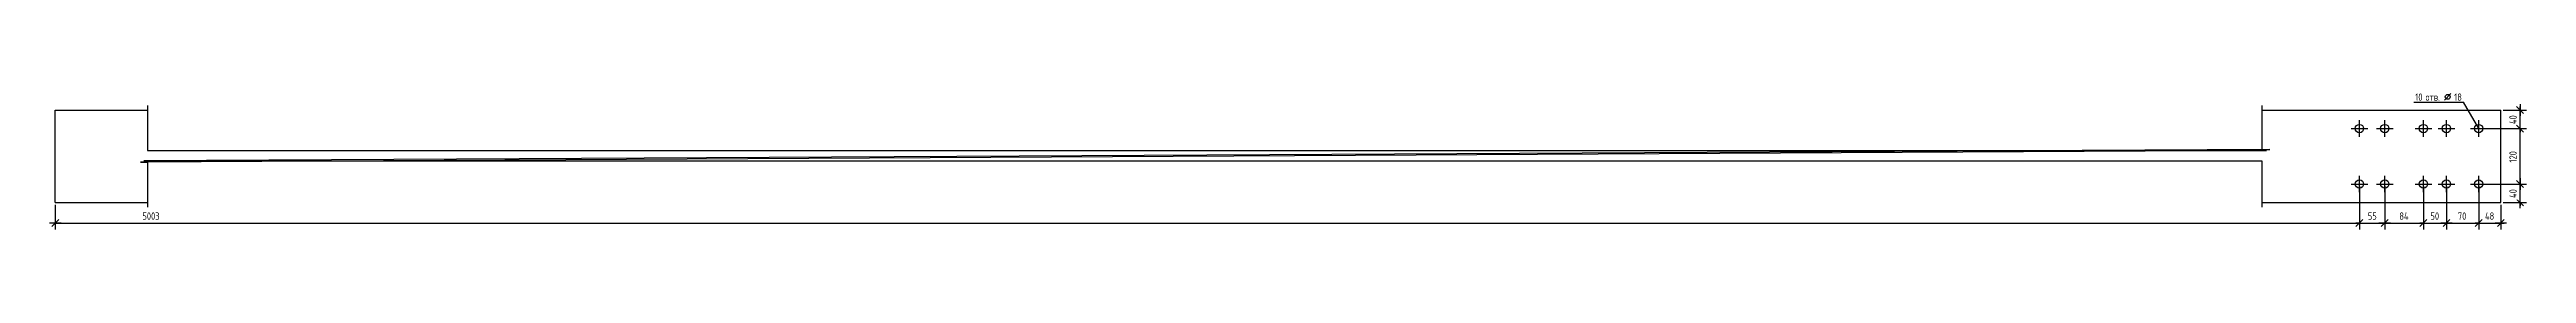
# Model space of a CAD drawing. Header units: millimetres. Extents: x 15 to 16586, y 15 to 407.
# Drawn here: x 11207 to 16586, y 15 to 310 of the extents above; entities that cross this region are included whole.
import ezdxf

# ---------------------------------------------------------------- set-up
doc = ezdxf.new("R2010")
doc.units = ezdxf.units.MM
for name, color, linetype in [('1', 7, 'Continuous'), ('17', 7, 'Continuous'), ('19', 7, 'Continuous'), ('20', 7, 'Continuous')]:
    doc.layers.add(name, color=color, linetype=linetype)
doc.styles.add('GOST type A', font='', dxfattribs={"height": 0.2})
doc.styles.get('GOST type A').set_extended_font_data('GOST type A')

msp = doc.modelspace()

# ---------------------------------------------------------------- texts
at = {"layer": '17', "style": 'GOST type A'}
for s, p in [('10', (16344.1, 293.7)), ('отв.', (16366.4, 293.7)), ('18', (16428.6, 293.7))]:
    msp.add_text(s, height=15.95, dxfattribs=at).set_placement(p)

# ---------------------------------------------------------------- linework, layer by layer
at = {"layer": '1'}
for p, q in [((11219.8, 273.6), (11419.8, 273.6)), ((11219.8, 73.6), (11219.8, 273.6)), ((11419.7, 283.6), (11419.7, 186.1)), ((16010.8, 283.6), (16010.8, 188.6)), ((16010.8, 273.6), (16529.8, 273.6)), ((16529.8, 73.6), (16529.8, 273.6)), ((16020.7, 186.1), (11404.7, 161.1)), ((16028.3, 188.6), (11412.3, 163.6)), ((11412.3, 163.6), (16010.8, 163.6)), ((11419.7, 186.1), (16020.7, 186.1)), ((16010.8, 188.6), (16028.3, 188.6)), ((16010.8, 163.6), (16010.8, 63.6)), ((11404.7, 161.1), (11419.7, 161.1)), ((11419.7, 161.1), (11419.7, 63.6)), ((11219.8, 73.6), (11419.8, 73.6)), ((16010.8, 73.6), (16529.8, 73.6))]:
    msp.add_line(p, q, dxfattribs=at)
at = {"layer": '17'}
for p, q in [((16341.1, 290.7), (16448.7, 290.7)), ((16407.6, 295.4), (16421.6, 309.4)), ((16481.8, 233.6), (16448.7, 290.7))]:
    msp.add_line(p, q, dxfattribs=at)
msp.add_circle((16414.6, 302.4), 5.25, dxfattribs=at)
at = {"layer": '19'}
for p, q in [((16534.8, 273.6), (16585.5, 273.6)), ((16564, 281.1), (16579, 266.1)), ((16571.5, 286.1), (16571.5, 261.1)), ((16571.5, 233.6), (16571.5, 273.6)), ((16486.8, 233.6), (16585.5, 233.6)), ((16579, 226.1), (16564, 241.1)), ((16571.5, 221.1), (16571.5, 246.1)), ((16222.8, 108.6), (16222.8, 15)), ((16222.8, 108.6), (16222.8, 15)), ((16277.8, 108.6), (16277.8, 15)), ((16277.8, 108.6), (16277.8, 15)), ((16361.8, 108.6), (16361.8, 15)), ((16361.8, 108.6), (16361.8, 15)), ((16411.8, 108.6), (16411.8, 15)), ((16481.8, 108.6), (16481.8, 15)), ((16486.8, 113.6), (16585.5, 113.6)), ((16486.8, 113.6), (16585.5, 113.6)), ((16564, 121.1), (16579, 106.1)), ((16564, 121.1), (16579, 106.1)), ((16571.5, 126.1), (16571.5, 101.1)), ((16571.5, 126.1), (16571.5, 101.1)), ((16571.5, 113.6), (16571.5, 106.1)), ((16571.5, 73.6), (16571.5, 113.6)), ((11219.8, 68.6), (11219.8, 15)), ((16529.8, 68.6), (16529.8, 15)), ((16579, 66.1), (16564, 81.1)), ((16571.5, 61.1), (16571.5, 86.1)), ((11232.3, 29), (11207.3, 29)), ((11227.3, 36.5), (11212.3, 21.5)), ((11219.8, 29), (11212.3, 29)), ((11219.8, 29), (16222.8, 29)), ((16210.3, 29), (16235.3, 29)), ((16210.3, 29), (16235.3, 29)), ((16215.3, 21.5), (16230.3, 36.5)), ((16215.3, 21.5), (16230.3, 36.5)), ((16222.8, 29), (16230.3, 29)), ((16222.8, 29), (16277.8, 29)), ((16290.3, 29), (16265.3, 29)), ((16285.3, 36.5), (16270.3, 21.5)), ((16277.8, 29), (16270.3, 29)), ((16277.8, 29), (16361.8, 29)), ((16349.3, 29), (16374.3, 29)), ((16354.3, 21.5), (16369.3, 36.5)), ((16361.8, 29), (16369.3, 29)), ((16361.8, 29), (16411.8, 29)), ((16424.3, 29), (16399.3, 29)), ((16419.3, 36.5), (16404.3, 21.5)), ((16469.3, 29), (16494.3, 29)), ((16474.3, 21.5), (16489.3, 36.5)), ((16481.8, 29), (16529.8, 29)), ((16542.3, 29), (16517.3, 29)), ((16537.3, 36.5), (16522.3, 21.5))]:
    msp.add_line(p, q, dxfattribs=at)
at = {"layer": '20'}
for p, q in [((16204.8, 233.6), (16240.8, 233.6)), ((16222.8, 215.6), (16222.8, 251.6)), ((16259.8, 233.6), (16295.8, 233.6)), ((16277.8, 215.6), (16277.8, 251.6)), ((16343.8, 233.6), (16379.8, 233.6)), ((16361.8, 215.6), (16361.8, 251.6)), ((16393.8, 233.6), (16429.8, 233.6)), ((16411.8, 215.6), (16411.8, 251.6)), ((16463.8, 233.6), (16499.8, 233.6)), ((16481.8, 215.6), (16481.8, 251.6)), ((16204.8, 113.6), (16240.8, 113.6)), ((16222.8, 95.6), (16222.8, 131.6)), ((16259.8, 113.6), (16295.8, 113.6)), ((16277.8, 95.6), (16277.8, 131.6)), ((16343.8, 113.6), (16379.8, 113.6)), ((16361.8, 95.6), (16361.8, 131.6)), ((16393.8, 113.6), (16429.8, 113.6)), ((16411.8, 95.6), (16411.8, 131.6)), ((16463.8, 113.6), (16499.8, 113.6)), ((16481.8, 95.6), (16481.8, 131.6))]:
    msp.add_line(p, q, dxfattribs=at)
for centre in [(16222.8, 233.6), (16277.8, 233.6), (16361.8, 233.6), (16411.8, 233.6), (16481.8, 233.6), (16222.8, 113.6), (16277.8, 113.6), (16361.8, 113.6), (16411.8, 113.6), (16481.8, 113.6)]:
    msp.add_circle(centre, 9, dxfattribs=at)

msp.set_redraw_order([(e.dxf.handle, doc.entitydb.next_handle()) for e in msp.query("TEXT MTEXT ATTDEF DIMENSION ARC_DIMENSION")])  # texts and dimensions are drawn at this point

# ---------------------------------------------------------------- next in the draw order: wipeouts: each hides what was drawn before it
for points in [[(16567.8, 267.4), (16543.3, 267.4), (16543.3, 239.9), (16567.8, 239.9)], [(16037.1, 32.8), (16037.1, 57.2), (11405.4, 57.2), (11405.4, 32.8)], [(16333.5, 32.8), (16333.5, 57.2), (16306, 57.2), (16306, 32.8)], [(16519.5, 32.8), (16519.5, 57.2), (16492, 57.2), (16492, 32.8)]]:
    msp.add_wipeout(points).dxf.layer = '19'

# ---------------------------------------------------------------- next in the draw order: linework, layer by layer
at = {"layer": '19'}
for p, q in [((16571.5, 273.6), (16571.5, 281.1)), ((16486.8, 233.6), (16585.5, 233.6)), ((16579, 226.1), (16564, 241.1)), ((16571.5, 221.1), (16571.5, 246.1)), ((16571.5, 233.6), (16571.5, 241.1)), ((16571.5, 233.6), (16571.5, 226.1)), ((16571.5, 113.6), (16571.5, 233.6)), ((16481.8, 108.6), (16481.8, 15)), ((16534.8, 73.6), (16585.5, 73.6)), ((16290.3, 29), (16265.3, 29)), ((16285.3, 36.5), (16270.3, 21.5)), ((16349.3, 29), (16374.3, 29)), ((16354.3, 21.5), (16369.3, 36.5)), ((16469.3, 29), (16494.3, 29)), ((16474.3, 21.5), (16489.3, 36.5)), ((16481.8, 29), (16474.3, 29)), ((16529.8, 29), (16537.3, 29))]:
    msp.add_line(p, q, dxfattribs=at)

# ---------------------------------------------------------------- next in the draw order: texts
at = {"layer": '19', "style": 'GOST type A'}
msp.add_text('40', height=15.95, rotation=90.0002, dxfattribs=at).set_placement((16564.3, 243.4))
for s, p in [('5003', (11408.9, 36.2)), ('84', (16309.5, 36.2)), ('48', (16495.5, 36.2))]:
    msp.add_text(s, height=15.95, dxfattribs=at).set_placement(p)

# ---------------------------------------------------------------- next in the draw order: wipeouts: each hides what was drawn before it
for points in [[(16567.8, 190.8), (16543.3, 190.8), (16543.3, 156.5), (16567.8, 156.5)], [(16262.9, 32.8), (16262.9, 57.2), (16237.6, 57.2), (16237.6, 32.8)], [(16399.9, 32.8), (16399.9, 57.2), (16373.6, 57.2), (16373.6, 32.8)], [(16567.8, 107.4), (16543.3, 107.4), (16543.3, 79.9), (16567.8, 79.9)]]:
    msp.add_wipeout(points).dxf.layer = '19'

# ---------------------------------------------------------------- next in the draw order: linework, layer by layer
at = {"layer": '19'}
for p, q in [((16411.8, 108.6), (16411.8, 15)), ((16571.5, 113.6), (16571.5, 121.1)), ((16571.5, 73.6), (16571.5, 66.1)), ((16222.8, 29), (16215.3, 29)), ((16277.8, 29), (16285.3, 29)), ((16361.8, 29), (16354.3, 29)), ((16424.3, 29), (16399.3, 29)), ((16419.3, 36.5), (16404.3, 21.5)), ((16411.8, 29), (16419.3, 29)), ((16411.8, 29), (16481.8, 29))]:
    msp.add_line(p, q, dxfattribs=at)

# ---------------------------------------------------------------- next in the draw order: texts
at = {"layer": '19', "style": 'GOST type A'}
for s, p in [('120', (16564.3, 160)), ('40', (16564.3, 83.4))]:
    msp.add_text(s, height=15.95, rotation=90.0002, dxfattribs=at).set_placement(p)
for s, p in [('55', (16241.1, 36.2)), ('50', (16377.1, 36.2))]:
    msp.add_text(s, height=15.95, dxfattribs=at).set_placement(p)

# ---------------------------------------------------------------- next in the draw order: wipeouts: each hides what was drawn before it
msp.add_wipeout([(16460.5, 32.8), (16460.5, 57.2), (16433, 57.2), (16433, 32.8)]).dxf.layer = '19'

# ---------------------------------------------------------------- next in the draw order: linework, layer by layer
at = {"layer": '19'}
for p, q in [((16411.8, 29), (16404.3, 29)), ((16481.8, 29), (16489.3, 29))]:
    msp.add_line(p, q, dxfattribs=at)

# ---------------------------------------------------------------- next in the draw order: texts
at = {"layer": '19', "style": 'GOST type A'}
msp.add_text('70', height=15.95, dxfattribs=at).set_placement((16436.5, 36.2))

doc.saveas('drawing.dxf')
